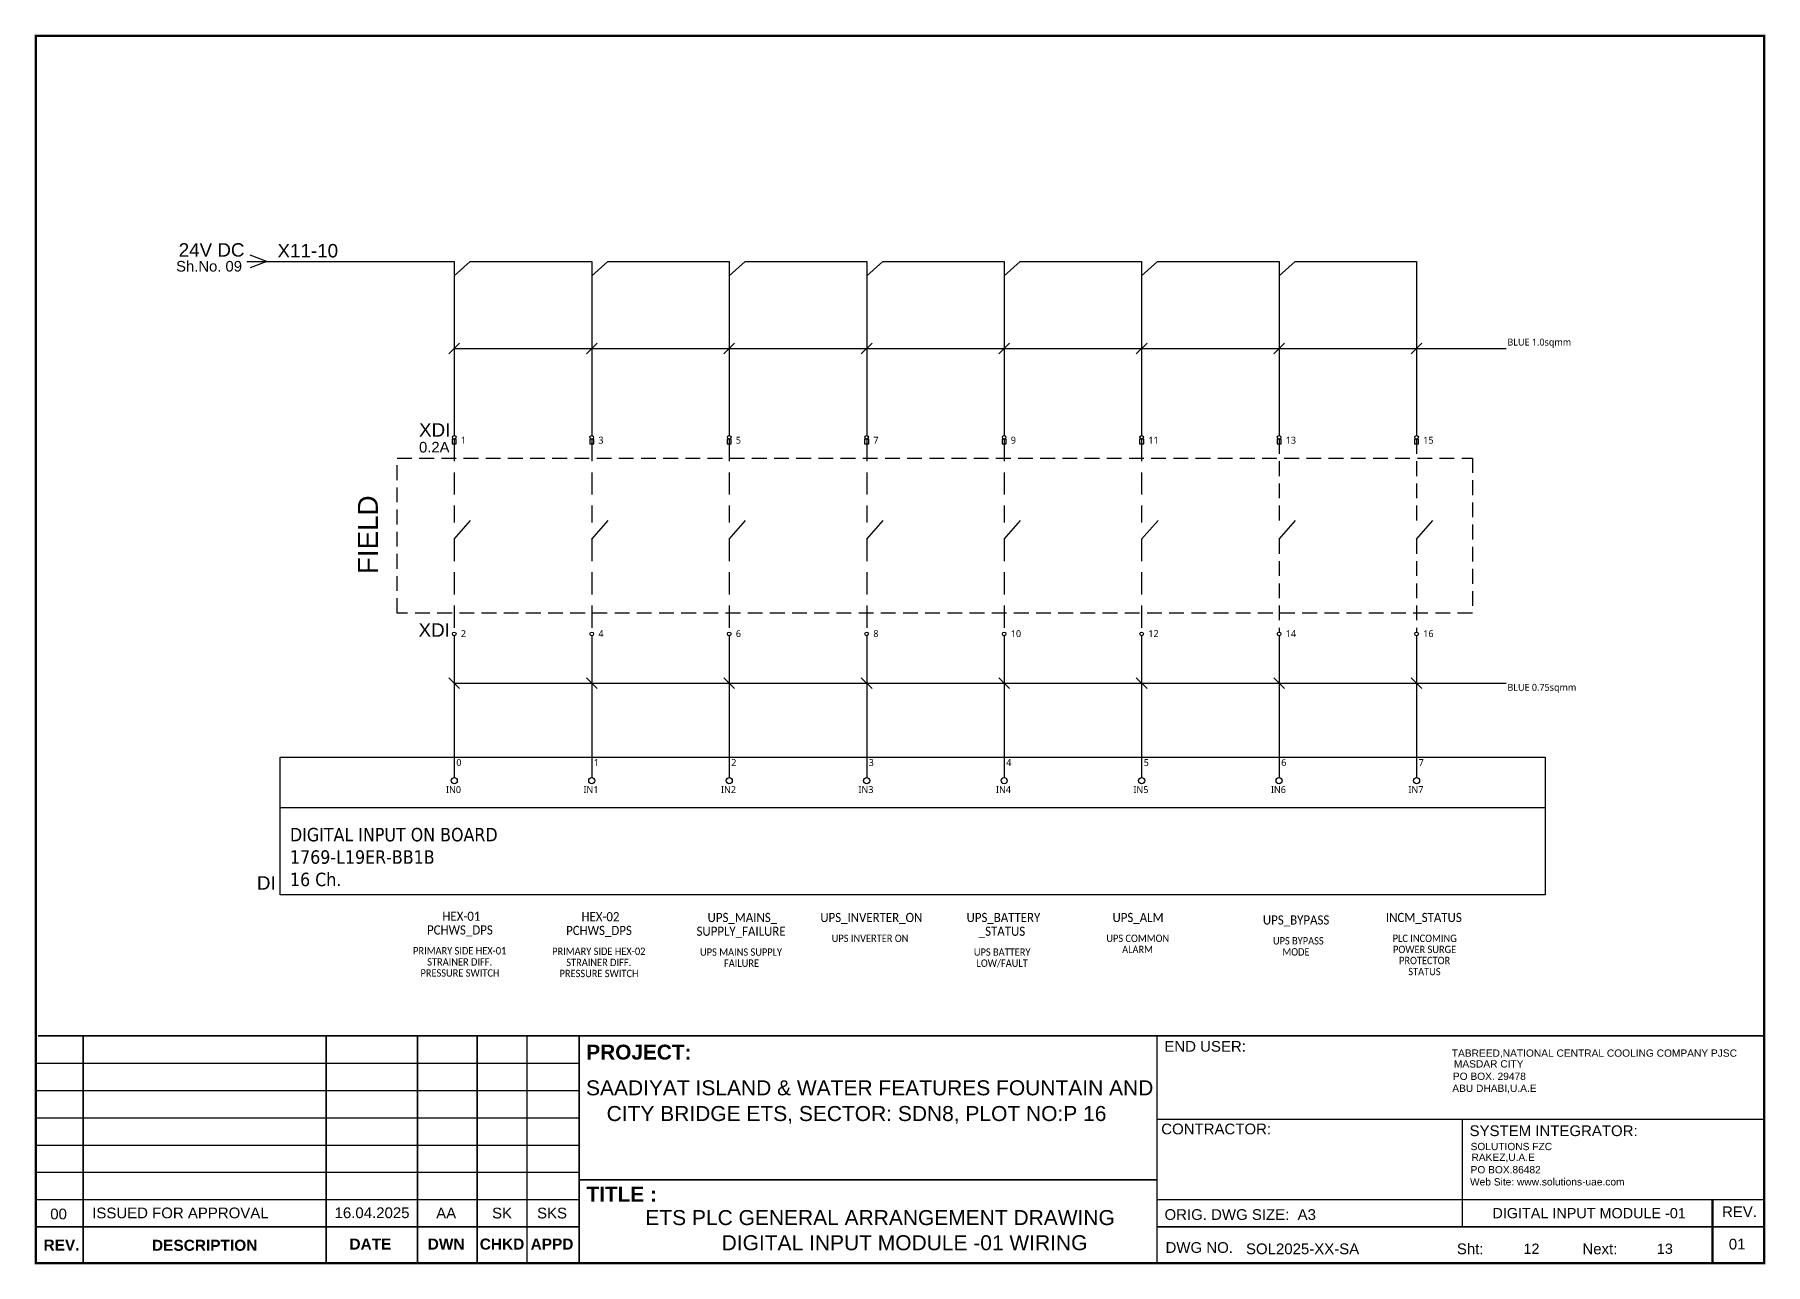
# Model space of a CAD drawing. Header units: inches. Extents: x 100535554 to 201081702, y 63708552 to 127420865.
# Drawn here: x 100539978 to 100541149, y 63708552 to 63709384 of the extents above; entities that cross this region are included whole.
import ezdxf
from ezdxf.enums import TextEntityAlignment as Align

# ---------------------------------------------------------------- set-up
doc = ezdxf.new("R2010")
doc.units = ezdxf.units.IN
doc.header["$MEASUREMENT"] = 0
doc.linetypes.add('DASHED', pattern=[0.75, 0.5, -0.25])
doc.layers.add('BORDER', color=7, linetype='Continuous')
doc.styles.add('A', font='arial.ttf')
doc.styles.add('ABB', font='arialbd.ttf')
doc.styles.add('MtXpl_Segoe_UI', font='segoeui.ttf')
doc.styles.add('Tahoma$001H0', font='tahoma.ttf')

msp = doc.modelspace()

# ---------------------------------------------------------------- texts
at = {"color": 7, "style": 'MtXpl_Segoe_UI'}
for s, p in [('BLUE 1.0sqmm', (100540974.375, 63709175.939)), ('BLUE 0.75sqmm', (100540974.375, 63708942.375))]:
    msp.add_text(s, height=4.66043, dxfattribs=at).set_placement(p, align=Align.MIDDLE_LEFT)
for s, height, p in [('1', 4.66, (100540266.635, 63709107.254)), ('3', 4.66, (100540359.608, 63709107.254)), ('5', 4.66, (100540452.581, 63709107.254)), ('7', 4.66, (100540545.554, 63709107.254)), ('9', 4.66, (100540638.527, 63709107.254)), ('11', 4.6604, (100540731.501, 63709107.254)), ('13', 4.6604, (100540824.474, 63709107.254)), ('15', 4.6604, (100540917.447, 63709107.254)), ('2', 4.66, (100540266.635, 63708976.367)), ('4', 4.66, (100540359.608, 63708976.367)), ('6', 4.66, (100540452.581, 63708976.367)), ('8', 4.66, (100540545.554, 63708976.367)), ('10', 4.6604, (100540638.527, 63708976.367)), ('12', 4.6604, (100540731.501, 63708976.367)), ('14', 4.6604, (100540824.474, 63708976.367)), ('16', 4.6604, (100540917.447, 63708976.367)), ('0', 4.66, (100540263.521, 63708889.15)), ('1', 4.66, (100540356.494, 63708889.15)), ('2', 4.66, (100540449.467, 63708889.15)), ('3', 4.66, (100540542.44, 63708889.15)), ('4', 4.66, (100540635.414, 63708889.15)), ('5', 4.66, (100540728.387, 63708889.15)), ('6', 4.66, (100540821.36, 63708889.15)), ('7', 4.66, (100540914.333, 63708889.15)), ('IN0', 4.6604, (100540256.57, 63708870.842)), ('IN1', 4.6604, (100540349.543, 63708870.842)), ('IN2', 4.6604, (100540442.516, 63708870.842)), ('IN3', 4.6604, (100540535.489, 63708870.842)), ('IN4', 4.6604, (100540628.463, 63708870.842)), ('IN5', 4.6604, (100540721.436, 63708870.842)), ('IN6', 4.6604, (100540814.409, 63708870.842)), ('IN7', 4.6604, (100540907.382, 63708870.842))]:
    msp.add_text(s, height=height, dxfattribs=at).set_placement(p)
at = {"style": 'A'}
msp.add_text('DIGITAL INPUT MODULE -01 ', height=6.96131, dxfattribs=at).set_placement((100540964.24, 63708583.121))
for s, p in [('12', (100540990.619, 63708562.53)), ('13', (100541080.817, 63708562.53))]:
    msp.add_text(s, height=6.9613, dxfattribs=at).set_placement(p, align=Align.MIDDLE_CENTER)
at = {"color": 7, "insert": (100540151.037, 63708847.261), "char_height": 9.09602, "attachment_point": 1, "style": 'Tahoma$001H0'}
msp.add_mtext_dynamic_manual_height_columns('\\pt63.672;DIGITAL INPUT ON BOARD\\P1769-L19ER-BB1B\\P16 Ch.', width=893.15924, gutter_width=1, heights=[285.685], dxfattribs=at)
at = {"color": 7, "attachment_point": 1, "line_spacing_factor": 0.9, "style": 'Tahoma$001H0'}
for s, width, gutter_width, heights, insert, char_height in [('\\pi20.824,t84.496;{\\fCalibri Light|b0|i0|c0|p34;\\H0.75x;\\C256; \\fCalibri|b0|i0|c0|p32;\\H0.90882x;\\W0.9;HEX-01 \\P\\pi12.83,t76.502;PCHWS_DPS\\P\\pi34.768,t98.44;\\H0.58065x;\\P\\pi3.3816,t67.054;\\H1.3889x;PRIMARY SIDE HEX-01 \\P\\pi12.956,t76.629;STRAINER DIFF. \\P\\pi8.3871,t72.059;PRESSURE SWITCH}', 69.53571, 1, [52.998], (100540230.91, 63708790.611), 9.096024), ('\\pi20.831,t84.503;{\\fCalibri Light|b0|i0|c0|p34;\\H0.75x;\\C256; \\fCalibri|b0|i0|c0|p32;\\H0.90882x;\\W0.9;HEX-02 \\P\\pi12.83,t76.502;PCHWS_DPS\\P\\pi34.768,t98.44;\\H0.58065x;\\P\\pi3.3868,t67.059;\\H1.3889x;PRIMARY SIDE HEX-02 \\P\\pi12.956,t76.629;STRAINER DIFF. \\P\\pi8.3871,t72.059;PRESSURE SWITCH}', 69.53571, 1, [52.998], (100540324.95, 63708790.276), 9.096024), ('\\pi8.007,t71.679;{\\fCalibri Light|b0|i0|c0|p34;\\H0.75x;\\C256; \\fCalibri|b0|i0|c0|p32;\\H0.90882x;\\W0.9;UPS_MAINS_ \\P\\pi2.9379,t66.61;SUPPLY_FAILURE\\P\\pi32.984,t96.656;\\H0.58065x;\\P\\pi5.3225,t68.995;\\H1.3889x;UPS MAINS SUPPLY \\P\\pi21.476,t85.148;FAILURE}', 65.96805, 1, [58.199], (100540423.049, 63708789.747), 9.096024), ('\\pi0.8786,t64.551;{\\fCalibri Light|b0|i0|c0|p34;\\H0.75x;\\C256; \\fCalibri|b0|i0|c0|p32;\\H0.90882x;\\W0.9;UPS_INVERTER_ON \\P\\pi36.606,t100.28;\\H0.58065x;\\P\\pi10.995,t74.667;\\H1.3889x;UPS INVERTER ON}', 73.21134, 1, [43.953], (100540506.394, 63708789.747), 9.096024), ('\\pi3.5441,t67.216;{\\fCalibri Light|b0|i0|c0|p34;\\H0.75x;\\C256; \\fCalibri|b0|i0|c0|p32;\\H0.90882x;\\W0.9;UPS_BATTERY\\P\\pi14.165,t77.838;_STATUS \\P\\pi29.882,t93.554;\\H0.58065x;\\P\\pi10.879,t74.552;\\H1.3889x;UPS BATTERY\\fTahoma|b0|i0|c0|p34;\\H1.3644x;\\W1; \\P\\pi12.674,t76.346;\\fCalibri|b0|i0|c0|p32;\\H0.73292x;\\W0.9;LOW/FAULT}', 59.7635, 0, [53.194], (100540602.647, 63708789.747), 9.096024), ('\\pi5.4362,t69.108;{\\fCalibri|b0|i0|c0|p32;\\H0.68162x;\\W0.9;\\C256;UPS_ALM\\P\\pi22.15,t85.823;\\H0.58065x;\\P\\pi1.2735,t64.946;\\H1.3889x;UPS COMMON \\P\\pi11.961,t75.633;ALARM}', 44.30099, 0, [53.194], (100540701.842, 63708789.747), 9.09602), ('{\\fCalibri|b0|i0|c0|p32;\\H0.68162x;\\W0.9;\\C256;   UPS_BYPASS\\H0.99999x;\\P\\pi30.846,t94.518;\\H0.58065x;\\P\\pi0,tz;\\H1.3889x;        UPS BYPASS \\P            MODE}', 61.69219, 0, [36.74], (100540803.098, 63708788.067), 9.09602), ('{\\fCalibri|b0|i0|c0|p32;\\H0.68162x;\\W0.9;\\C256;INCM_STATUS\\P\\pi25.932,t89.604;\\H0.58065x;\\P\\pi4.607,t68.279;\\H1.3889x;PLC INCOMING \\P\\pi4.8338,t68.506;POWER SURGE \\P\\pi8.9133,t72.585;PROTECTOR \\P\\pi15.146,t78.818;STATUS}', 51.86461, 0, [55.534], (100540892.169, 63708789.747), 9.09602)]:
    msp.add_mtext_dynamic_manual_height_columns(s, width=width, gutter_width=gutter_width, heights=heights, dxfattribs=dict(at, insert=insert, char_height=char_height))
at = {"layer": 'BORDER', "style": 'A'}
for s, height, p in [('24V DC', 9.096, (100540075.797, 63709238.317)), ('X11-10', 9.096, (100540142.6, 63709237.775)), ('Sh.No. 09', 7.1693, (100540074.049, 63709227.263)), ('XDI', 9.096, (100540238.328, 63709116.532)), ('0.2A', 7.1693, (100540238.328, 63709104.846)), ('XDI', 9.096, (100540237.976, 63708981.155)), ('DI', 9.096, (100540128.666, 63708810.022))]:
    msp.add_text(s, height=height, dxfattribs=at).set_placement(p, align=Align.MIDDLE_LEFT)
msp.add_text('FIELD', height=13.4424, rotation=90, dxfattribs=at).set_placement((100540203.739, 63709018.99), align=Align.MIDDLE_LEFT)
for s, p in [('ETS PLC GENERAL ARRANGEMENT DRAWING', (100540391.384, 63708578.525)), ('DIGITAL INPUT MODULE -01 WIRING ', (100540442.978, 63708561.502))]:
    msp.add_text(s, height=10.15, dxfattribs=at).set_placement(p)

# ---------------------------------------------------------------- blocks, each defined once
blk = doc.blocks.new('Title Frame_Al Bayt')
at = {"layer": 'BORDER'}
for p, q in [((897.4, -274.9), (1264.8, -274.9)), ((897.4, -293.3), (1264.8, -293.3)), ((897.4, -311.8), (1264.8, -311.8)), ((897.4, -330.3), (1264.8, -330.3)), ((897.4, -348.7), (1264.8, -348.7)), ((897.4, -367.2), (1264.8, -367.2))]:
    blk.add_line(p, q, dxfattribs=at)
at = {"layer": 'BORDER', "const_width": 1.54}
blk.add_lwpolyline([(897.4, 420.3), (897.4, -410.2), (2066.3, -410.2), (2066.3, 420.3)], close=True, dxfattribs=at)
at = {"layer": 'BORDER'}
for points, const_width in [([(899, -256.4), (2066.3, -256.4)], 1.08), ([(929.4, -410.2), (929.4, -256.4)], 1.08), ([(1093.7, -410.2), (1093.7, -256.4)], 1.08), ([(1093.7, -391.8), (1093.7, -256.4)], 1.08), ([(1155.6, -410.2), (1155.6, -256.4)], 1.08), ([(1195.8, -410.2), (1195.8, -256.4)], 1.08), ([(1195.8, -391.8), (1195.8, -256.4)], 1.08), ([(1229.6, -410.2), (1229.6, -256.4)], 1.08), ([(1229.6, -391.8), (1229.6, -256.4)], 1.08), ([(1264.8, -256.4), (1264.8, -410.2)], 1.08), ([(1655.6, -410.2), (1655.6, -256.4)], 1.08), ([(1655.6, -312.9), (2066.3, -312.9)], 0.923), ([(1862.1, -385.6), (1862.1, -312.9)], 0.923), ([(1655.6, -353.7), (1265.2, -353.7)], 1.08), ([(2066.3, -367.2), (1655.6, -367.2)], 1.08), ([(2031.2, -410.2), (2031.2, -367.2)], 1.54), ([(897.4, -385.6), (1264.8, -385.6)], 1.08), ([(2066.3, -385.6), (1655.6, -385.6)], 1.08)]:
    blk.add_lwpolyline(points, dxfattribs=dict(at, const_width=const_width))
for s, height, style, p in [('PROJECT:', 10.07, 'ABB', (1269.7, -272.4)), ('END USER:', 7.25, 'A', (1660.6, -267.1)), ('TABREED,NATIONAL CENTRAL COOLING COMPANY PJSC', 4.93, 'A', (1855, -270.5)), ('MASDAR CITY', 4.93, 'A', (1856.4, -277.8)), ('SAADIYAT ISLAND & WATER FEATURES FOUNTAIN AND', 10.15, 'A', (1269.5, -296.6)), ('ABU DHABI,U.A.E', 4.93, 'A', (1855.3, -294.3)), ('PO BOX. 29478', 4.93, 'A', (1855.7, -286.2)), (' CITY BRIDGE ETS, SECTOR: SDN8, PLOT NO:P 16', 10.15, 'A', (1279.5, -314)), ('CONTRACTOR:', 7.25, 'A', (1658.5, -323)), ('SYSTEM INTEGRATOR:', 7.25, 'A', (1867, -324.2)), ('SOLUTIONS FZC', 4.93, 'A', (1867.7, -333.7)), ('RAKEZ,U.A.E', 4.93, 'A', (1868.3, -341)), ('PO BOX.86482', 4.93, 'A', (1867.7, -349.4)), ('TITLE :', 10.07, 'ABB', (1269.8, -368.5)), ('Web Site: www.solutions-uae.com ', 4.93, 'A', (1867.3, -357.6)), ('ORIG. DWG SIZE:  A3', 7.25, 'A', (1660.7, -380.9)), ('REV.', 7.25, 'A', (2037.7, -379)), ('DWG NO.', 7.25, 'A', (1661.4, -403.2)), ('SOL2025-XX-SA', 7.25, 'A', (1715.8, -404.1)), ('Sht:', 7.25, 'A', (1858.4, -404.1)), ('Next:', 7.25, 'A', (1943.3, -404.1)), ('01', 7.25, 'A', (2042.3, -400.9))]:
    blk.add_text(s, height=height, dxfattribs=dict(at, style=style)).set_placement(p)
for s, height, style, p in [('00', 7.25, 'A', (912.8, -376.9)), ('REV.', 7.46, 'ABB', (914.8, -397.9))]:
    blk.add_text(s, height=height, dxfattribs=dict(at, style=style)).set_placement(p, align=Align.MIDDLE)
for s, height, style, p in [('ISSUED FOR APPROVAL', 7.25, 'A', (995.2, -379.8)), ('16.04.2025', 7.25, 'A', (1124.8, -379.7)), ('AA', 7.25, 'A', (1174.9, -379.9)), ('SK', 7.25, 'A', (1212.7, -379.9)), ('SKS', 7.25, 'A', (1246.5, -379.9)), ('DESCRIPTION', 7.463, 'ABB', (1011.6, -401.8)), ('DATE', 7.46, 'ABB', (1123.7, -401)), ('DWN', 7.46, 'ABB', (1174.9, -401)), ('CHKD', 7.46, 'ABB', (1212.7, -401)), ('APPD', 7.46, 'ABB', (1246.5, -401))]:
    blk.add_text(s, height=height, dxfattribs=dict(at, style=style)).set_placement(p, align=Align.CENTER)

# ---------------------------------------------------------------- linework, layer by layer
for p, q in [((100540121.838, 63709230.563), (100540262.127, 63709230.563)), ((100540135.357, 63709230.563), (100540124.106, 63709234.862)), ((100540135.357, 63709230.563), (100540124.106, 63709226.263)), ((100540262.127, 63709230.563), (100540262.127, 63709112.763)), ((100540262.127, 63709220.887), (100540272.95, 63709230.563)), ((100540272.95, 63709230.563), (100540355.1, 63709230.563)), ((100540355.1, 63709230.563), (100540355.1, 63709112.763)), ((100540355.1, 63709220.887), (100540365.923, 63709230.563)), ((100540365.923, 63709230.563), (100540448.073, 63709230.563)), ((100540448.073, 63709230.563), (100540448.073, 63709112.763)), ((100540448.073, 63709220.887), (100540458.896, 63709230.563)), ((100540458.896, 63709230.563), (100540541.046, 63709230.563)), ((100540541.046, 63709230.563), (100540541.046, 63709112.763)), ((100540541.046, 63709220.887), (100540551.869, 63709230.563)), ((100540551.869, 63709230.563), (100540634.02, 63709230.563)), ((100540634.02, 63709230.563), (100540634.02, 63709112.763)), ((100540634.02, 63709220.887), (100540644.842, 63709230.563)), ((100540644.842, 63709230.563), (100540726.993, 63709230.563)), ((100540726.993, 63709230.563), (100540726.993, 63709112.763)), ((100540726.993, 63709220.887), (100540737.815, 63709230.563)), ((100540737.815, 63709230.563), (100540819.966, 63709230.563)), ((100540819.966, 63709230.563), (100540819.966, 63709112.763)), ((100540819.966, 63709220.887), (100540830.789, 63709230.563)), ((100540830.789, 63709230.563), (100540912.939, 63709230.563)), ((100540912.939, 63709230.563), (100540912.939, 63709112.763)), ((100540262.127, 63709171.663), (100540973.611, 63709171.663)), ((100540262.127, 63709042.707), (100540273.2, 63709055.28)), ((100540355.1, 63709042.707), (100540366.173, 63709055.28)), ((100540448.073, 63709042.707), (100540459.146, 63709055.28)), ((100540541.046, 63709042.707), (100540552.119, 63709055.28)), ((100540634.02, 63709042.707), (100540645.092, 63709055.28)), ((100540726.993, 63709042.707), (100540738.066, 63709055.28)), ((100540819.966, 63709042.707), (100540831.039, 63709055.28)), ((100540912.939, 63709042.707), (100540924.012, 63709055.28)), ((100540262.127, 63708977.298), (100540262.127, 63708881.288)), ((100540355.1, 63708977.298), (100540355.1, 63708881.288)), ((100540448.073, 63708977.298), (100540448.073, 63708881.288)), ((100540541.046, 63708977.298), (100540541.046, 63708881.288)), ((100540634.02, 63708977.298), (100540634.02, 63708881.288)), ((100540726.993, 63708977.298), (100540726.993, 63708881.288)), ((100540819.966, 63708977.298), (100540819.966, 63708881.288)), ((100540912.939, 63708977.298), (100540912.939, 63708881.288)), ((100540262.127, 63708945.224), (100540973.611, 63708945.224)), ((100540144.345, 63708861.011), (100540999.775, 63708861.011))]:
    msp.add_line(p, q)
at = {"color": 7}
for p, q in [((100540258.506, 63709168.042), (100540265.748, 63709175.284)), ((100540351.479, 63709168.042), (100540358.722, 63709175.284)), ((100540444.452, 63709168.042), (100540451.695, 63709175.284)), ((100540537.425, 63709168.042), (100540544.668, 63709175.284)), ((100540630.398, 63709168.042), (100540637.641, 63709175.284)), ((100540723.371, 63709168.042), (100540730.614, 63709175.284)), ((100540816.345, 63709168.042), (100540823.587, 63709175.284)), ((100540909.318, 63709168.042), (100540916.561, 63709175.284)), ((100540258.506, 63708948.846), (100540265.748, 63708941.603)), ((100540351.479, 63708948.846), (100540358.722, 63708941.603)), ((100540444.452, 63708948.846), (100540451.695, 63708941.603)), ((100540537.425, 63708948.846), (100540544.668, 63708941.603)), ((100540630.398, 63708948.846), (100540637.641, 63708941.603)), ((100540723.371, 63708948.846), (100540730.614, 63708941.603)), ((100540816.345, 63708948.846), (100540823.587, 63708941.603)), ((100540909.318, 63708948.846), (100540916.561, 63708941.603))]:
    msp.add_line(p, q, dxfattribs=at)
at = {"color": 0}
msp.add_line((100540262.127, 63709120.88), (100540262.127, 63709113.723), dxfattribs=at)
at = {"linetype": 'DASHED', "ltscale": 30}
for p, q in [((100540262.127, 63709110.302), (100540262.127, 63709053.995)), ((100540355.1, 63709110.302), (100540355.1, 63709053.995)), ((100540448.073, 63709110.302), (100540448.073, 63709053.995)), ((100540541.046, 63709110.302), (100540541.046, 63709053.995)), ((100540634.02, 63709110.302), (100540634.02, 63709053.995)), ((100540726.993, 63709110.302), (100540726.993, 63709053.995)), ((100540262.127, 63709042.707), (100540262.127, 63708979.76)), ((100540355.1, 63709042.707), (100540355.1, 63708979.76)), ((100540448.073, 63709042.707), (100540448.073, 63708979.76)), ((100540541.046, 63709042.707), (100540541.046, 63708979.76)), ((100540634.02, 63709042.707), (100540634.02, 63708979.76)), ((100540726.993, 63709042.707), (100540726.993, 63708979.76))]:
    msp.add_line(p, q, dxfattribs=at)
at = {"linetype": 'DASHED', "ltscale": 20}
for p, q in [((100540819.966, 63709110.302), (100540819.966, 63709053.995)), ((100540912.939, 63709110.302), (100540912.939, 63709053.995)), ((100540819.966, 63709042.707), (100540819.966, 63708979.76)), ((100540912.939, 63709042.707), (100540912.939, 63708979.76))]:
    msp.add_line(p, q, dxfattribs=at)
for points in [[(100540260.752, 63709107.065), (100540263.502, 63709107.065), (100540263.502, 63709110.302), (100540260.752, 63709110.302)], [(100540353.725, 63709107.065), (100540356.475, 63709107.065), (100540356.475, 63709110.302), (100540353.725, 63709110.302)], [(100540446.698, 63709107.065), (100540449.449, 63709107.065), (100540449.449, 63709110.302), (100540446.698, 63709110.302)], [(100540539.671, 63709107.065), (100540542.422, 63709107.065), (100540542.422, 63709110.302), (100540539.671, 63709110.302)], [(100540632.644, 63709107.065), (100540635.395, 63709107.065), (100540635.395, 63709110.302), (100540632.644, 63709110.302)], [(100540725.618, 63709107.065), (100540728.368, 63709107.065), (100540728.368, 63709110.302), (100540725.618, 63709110.302)], [(100540818.591, 63709107.065), (100540821.341, 63709107.065), (100540821.341, 63709110.302), (100540818.591, 63709110.302)], [(100540911.564, 63709107.065), (100540914.314, 63709107.065), (100540914.314, 63709110.302), (100540911.564, 63709110.302)], [(100540144.345, 63708895.114), (100540999.775, 63708895.114), (100540999.775, 63708801.887), (100540144.345, 63708801.887)]]:
    msp.add_lwpolyline(points, close=True)
msp.add_lwpolyline([(100540223.447, 63709097.423), (100540950.625, 63709097.423), (100540950.625, 63708992.638), (100540223.447, 63708992.638)], close=True, dxfattribs=at)
at = {"color": 0}
for centre in [(100540262.127, 63709111.533), (100540355.1, 63709111.533), (100540448.073, 63709111.533), (100540541.046, 63709111.533), (100540634.02, 63709111.533), (100540726.993, 63709111.533), (100540819.966, 63709111.533), (100540912.939, 63709111.533), (100540262.127, 63708978.529), (100540355.1, 63708978.529), (100540448.073, 63708978.529), (100540541.046, 63708978.529), (100540634.02, 63708978.529), (100540726.993, 63708978.529), (100540819.966, 63708978.529), (100540912.939, 63708978.529)]:
    msp.add_circle(centre, 1.231, dxfattribs=at)
for centre in [(100540262.127, 63708879.224), (100540355.1, 63708879.224), (100540448.073, 63708879.224), (100540541.046, 63708879.224), (100540634.02, 63708879.224), (100540726.993, 63708879.224), (100540819.966, 63708879.224), (100540912.939, 63708879.224)]:
    msp.add_circle(centre, 2.063)

# ---------------------------------------------------------------- block references
at = {"layer": 'BORDER'}
msp.add_blockref('Title Frame_Al Bayt', (100539081.752, 63708962.922), dxfattribs=at)

msp.set_redraw_order([(e.dxf.handle, doc.entitydb.next_handle()) for e in msp.query("TEXT MTEXT ATTDEF DIMENSION ARC_DIMENSION")])  # texts and dimensions are drawn at this point

doc.saveas('drawing.dxf')
